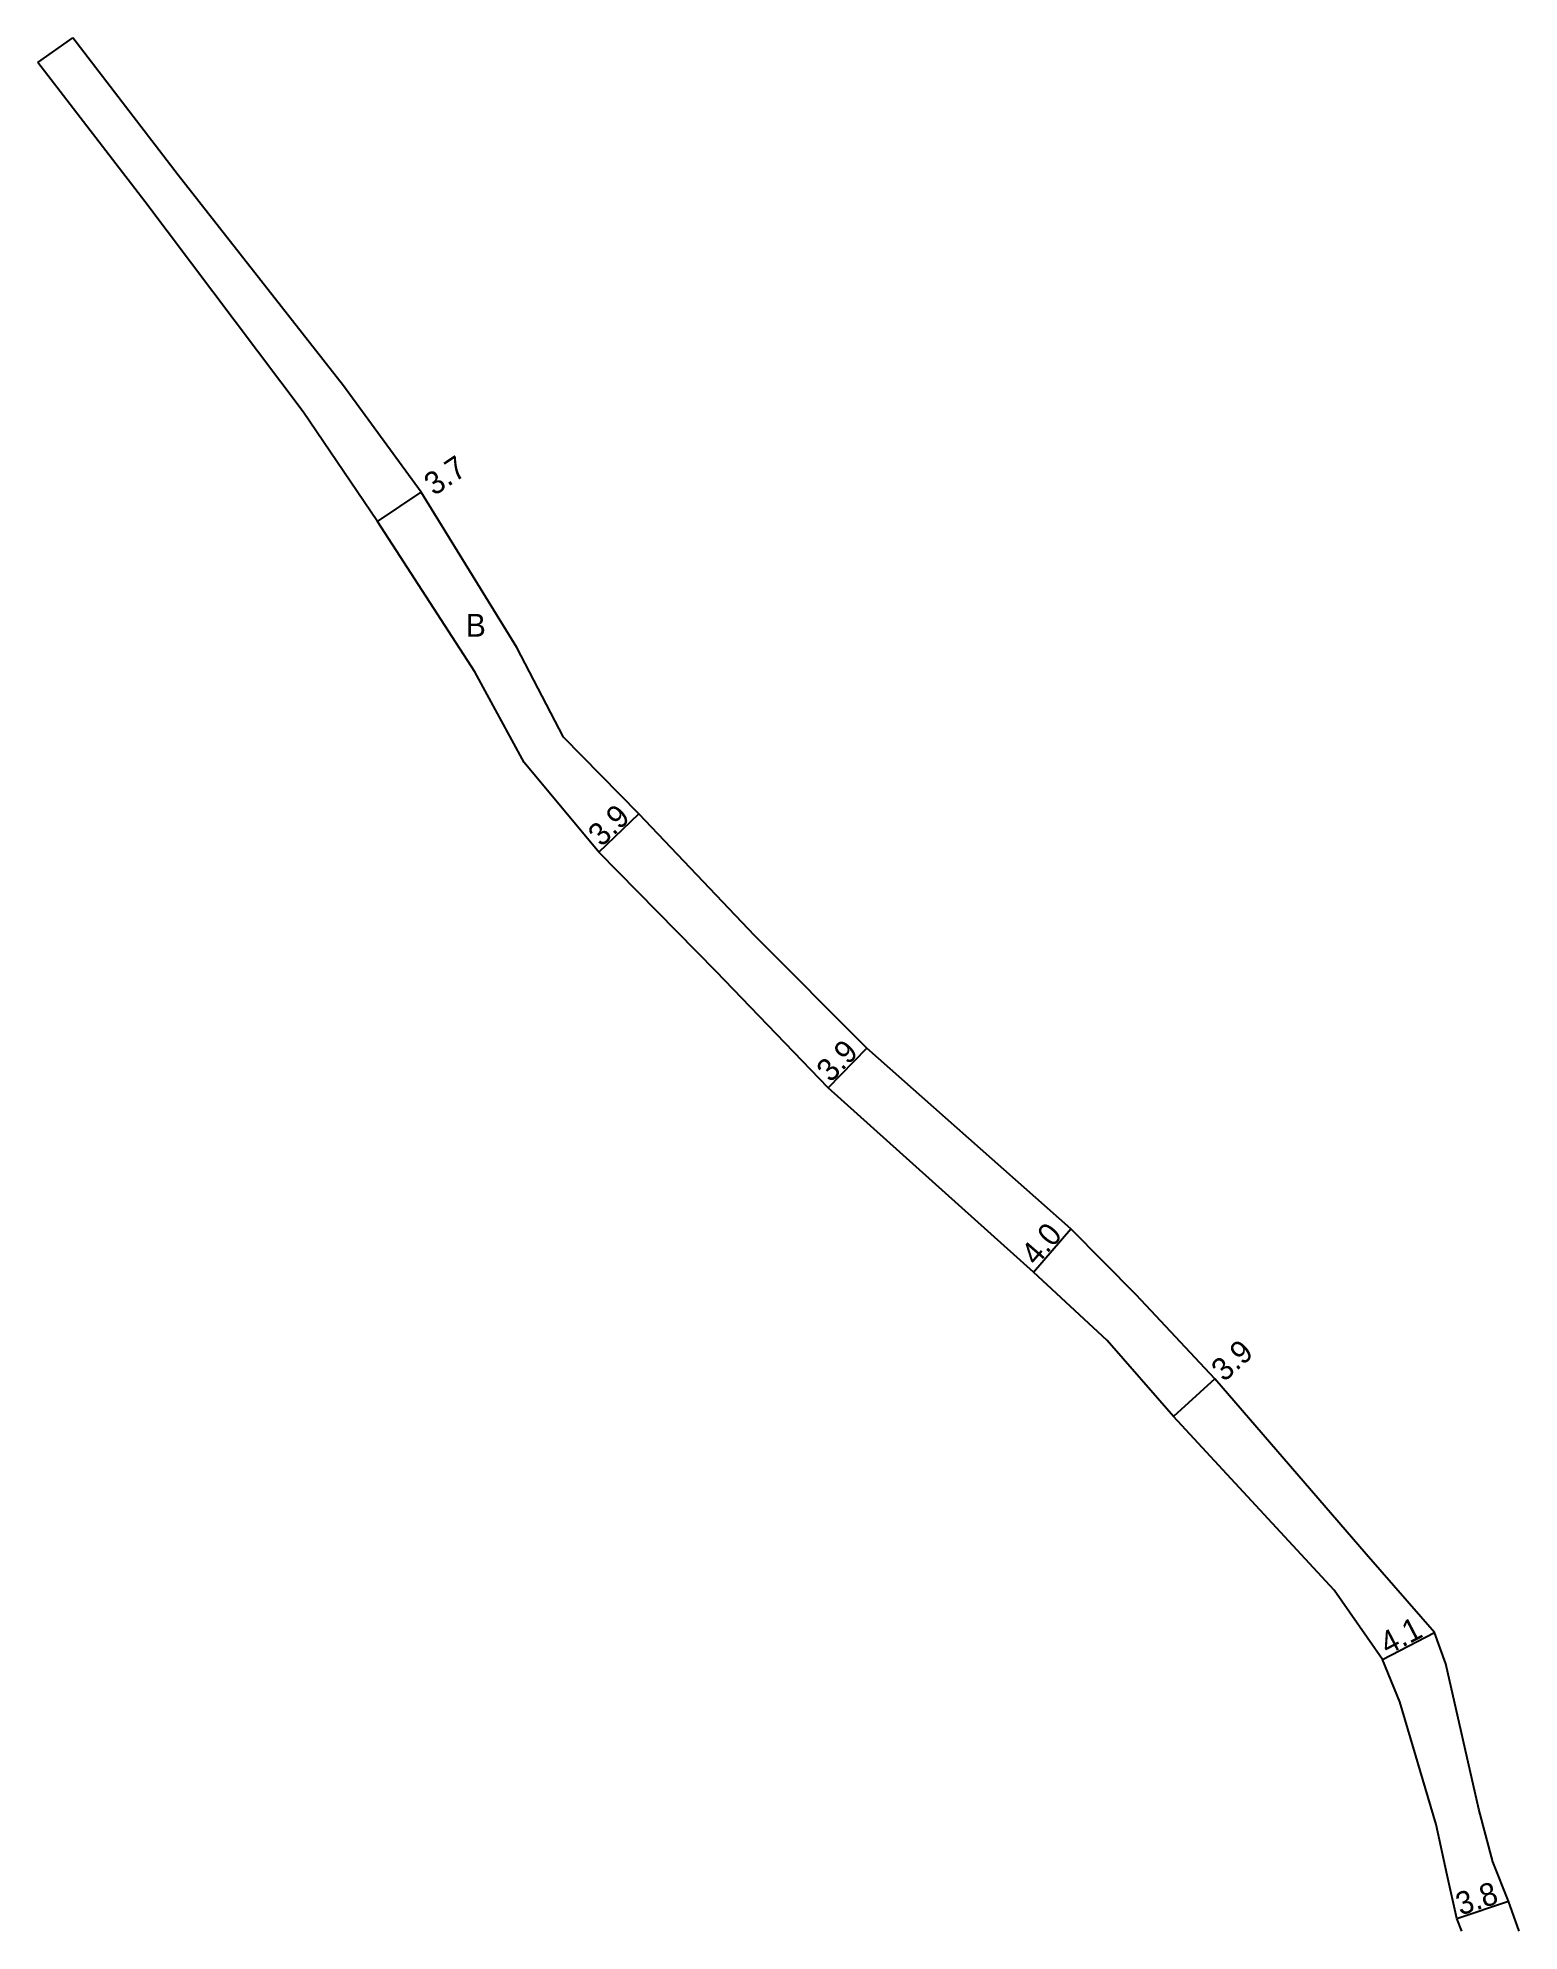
# Model space of a CAD drawing. Header units: metres. Extents: x -20000 to -17600, y -108000 to -105000.
# Drawn here: x -19626.2 to -19522.2, y -106200 to -106067.1 of the extents above; entities that cross this region are included whole.
import ezdxf

# ---------------------------------------------------------------- set-up
doc = ezdxf.new("R2010")
doc.units = ezdxf.units.M
doc.header["$LTSCALE"] = 2.5
for name, color, linetype in [('幅員', 7, 'Continuous'), ('舗装', 7, 'Continuous'), ('道路', 7, 'Continuous')]:
    doc.layers.add(name, color=color, linetype=linetype)
doc.styles.get("Standard").update_dxf_attribs({"font": ''})
doc.styles.get('Standard').set_extended_font_data('@MS PGothic')

msp = doc.modelspace()

# ---------------------------------------------------------------- texts
at = {"layer": '幅員'}
for s, rotation, p in [('3.7', 33.9125, (-19598.41, -106099.27)), ('3.9', 43.8253, (-19586.66, -106123.93)), ('3.9', 45.8905, (-19570.57, -106140.48)), ('4.0', 49.07, (-19556.14, -106153.36)), ('3.9 ', 42.2376, (-19542.94, -106161.49)), ('4.1', 27.5701, (-19531.47, -106180.64)), ('3.8', 18.4349, (-19526.35, -106198.92))]:
    msp.add_text(s, height=1.6, rotation=rotation, dxfattribs=at).set_placement(p)
at = {"layer": '舗装'}
msp.add_text('B', height=1.6, dxfattribs=at).set_placement((-19596.18, -106109.12))

# ---------------------------------------------------------------- linework, layer by layer
at = {"layer": '幅員'}
for points in [[(-19602.39, -106101.04), (-19599.32, -106098.97)], [(-19586.84, -106124.25), (-19584.03, -106121.55)], [(-19570.75, -106140.8), (-19568.03, -106138)], [(-19556.32, -106153.73), (-19553.7, -106150.7)], [(-19543.6, -106161.23), (-19546.49, -106163.86)], [(-19531.82, -106180.93), (-19528.18, -106179.04)], [(-19526.6, -106199.11), (-19522.99, -106197.9)]]:
    msp.add_lwpolyline(points, dxfattribs=at)
at = {"layer": '道路'}
for points in [[(-19626.24, -106068.8), (-19623.78, -106067.08)], [(-19528.18, -106179.04), (-19532.97, -106173.54), (-19543.6, -106161.23), (-19549.12, -106155.32), (-19553.7, -106150.7), (-19568.03, -106138), (-19575.9, -106130.12), (-19584.03, -106121.55), (-19589.33, -106116.18), (-19592.6, -106109.88), (-19599.32, -106098.97), (-19604.78, -106091.51), (-19616.38, -106076.71), (-19623.78, -106067.08)], [(-19526.26, -106200), (-19526.6, -106199.11), (-19527.29, -106196.08), (-19528.07, -106192.51), (-19530.6, -106183.89), (-19531.82, -106180.93), (-19535.23, -106176.06), (-19546.49, -106163.86), (-19551.17, -106158.53), (-19556.32, -106153.73), (-19570.75, -106140.8), (-19578.6, -106132.63), (-19586.84, -106124.25), (-19592.1, -106117.96), (-19595.56, -106111.6), (-19602.39, -106101.04), (-19607.6, -106093.33), (-19618.73, -106078.57), (-19626.24, -106068.8)], [(-19522.23, -106200), (-19522.99, -106197.9), (-19524.08, -106195.13), (-19525.06, -106191.43), (-19527.38, -106181.23), (-19528.18, -106179.04)]]:
    msp.add_lwpolyline(points, dxfattribs=at)

msp.set_redraw_order([(e.dxf.handle, doc.entitydb.next_handle()) for e in msp.query("TEXT MTEXT ATTDEF DIMENSION ARC_DIMENSION")])  # texts and dimensions are drawn at this point

doc.saveas('drawing.dxf')
